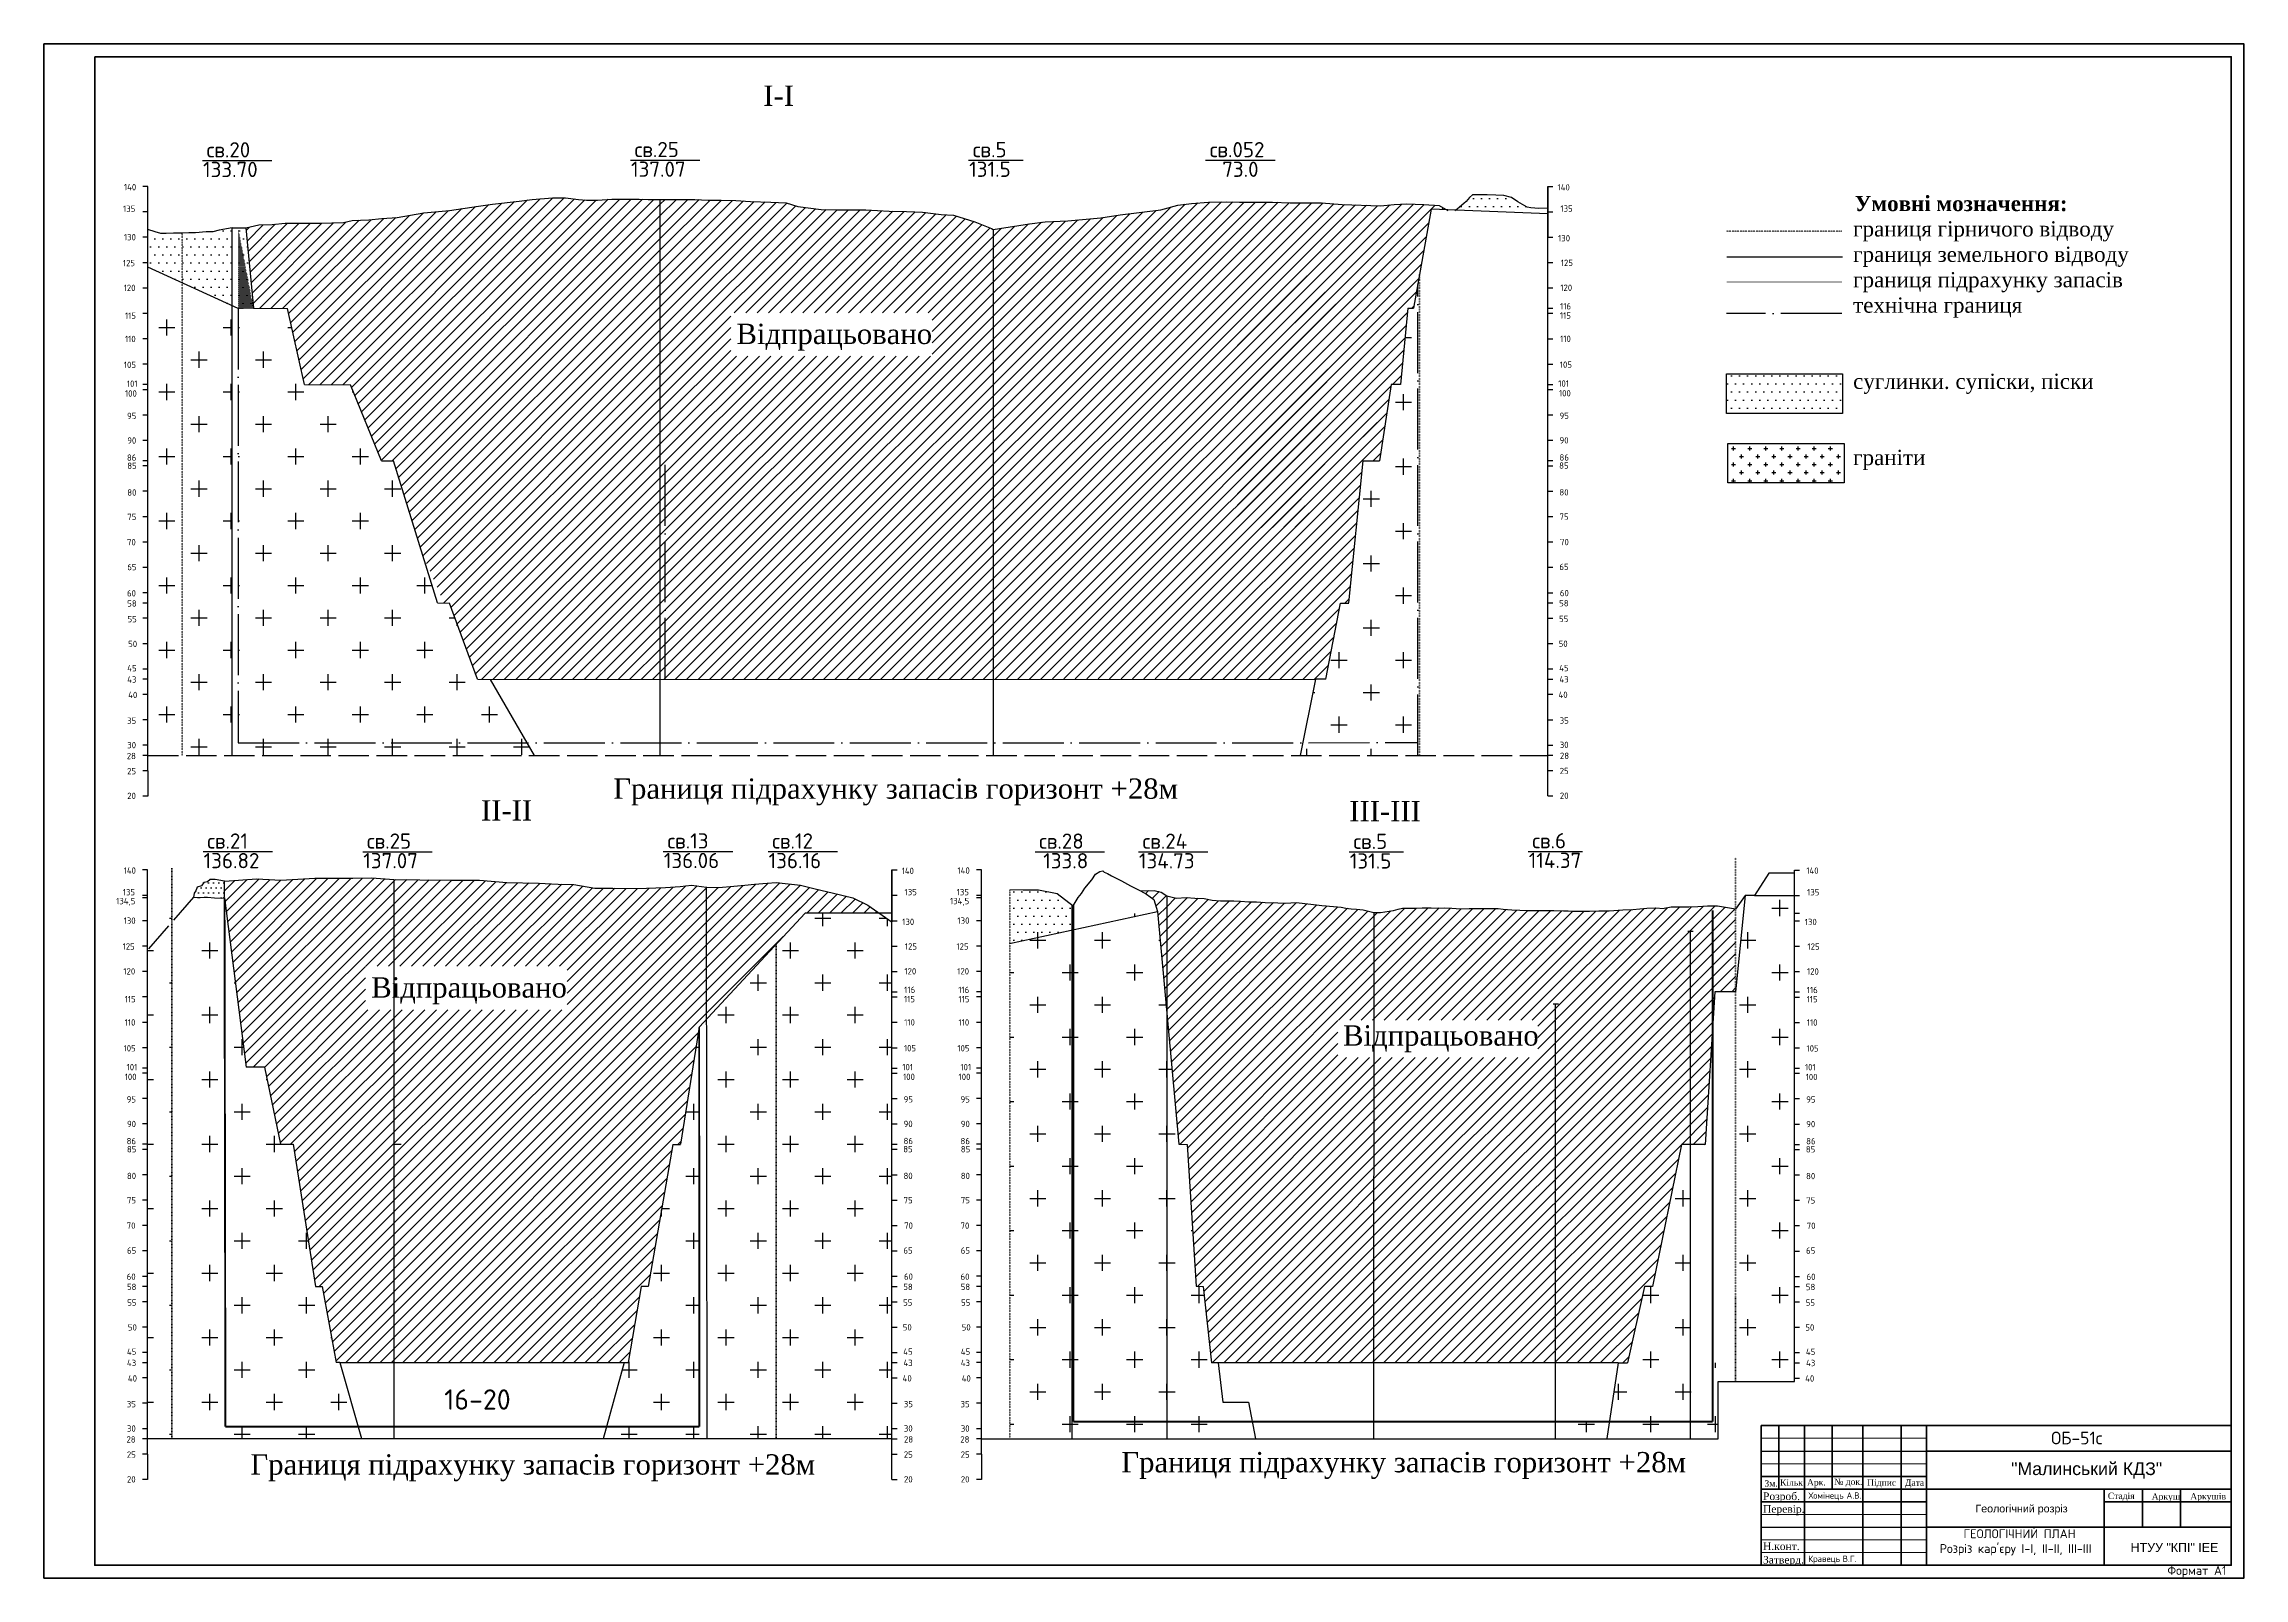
# Model space of a CAD drawing. Header units: millimetres. Extents: x 1400 to 7029, y -1119 to 1612.
# Drawn here: x 4047 to 4913, y 1008 to 1612 of the extents above; entities that cross this region are included whole.
import ezdxf

# ---------------------------------------------------------------- set-up
doc = ezdxf.new("R2010")
doc.units = ezdxf.units.MM
for name, pattern in [('ACAD_ISO02W100', [15, 12, -3]), ('ACAD_ISO04W100', [30, 24, -3, 0, -3]), ('DOT', [0.25, 0, -0.25])]:
    doc.linetypes.add(name, pattern=pattern)
doc.layers.add('Выноски', color=112, linetype='Continuous', lineweight=20)
doc.layers.add('Рамки', color=202, linetype='Continuous', lineweight=50)
doc.styles.get("Standard").update_dxf_attribs({"font": 'isocpeur.ttf'})
doc.styles.add('times', font='times.ttf')
pattern_1 = [(0, (2483.108, 899.616), (12.7, 12.7), [6.35, -19.05]), (90, (2486.283, 896.44), (-12.7, 12.7), [6.35, -19.05])]
pattern_2 = [(45, (3977.473, 954.422), (-2.245064, 2.245064), [])]
pattern_3 = [(0, (3977.473, 954.422), (12.7, 12.7), [6.35, -19.05]), (90, (3980.648, 951.247), (-12.7, 12.7), [6.35, -19.05])]
pattern_4 = [(0, (3977.473, 954.422), (1.5875, 3.175), [0, -3.175])]

msp = doc.modelspace()

# ---------------------------------------------------------------- texts
at = {"linetype": 'ACAD_ISO02W100', "char_height": 8, "width": 253.582637, "attachment_point": 1}
for s, insert in [('\\pi121.18;{\\fTimes New Roman|b0|i0|c204|p18;І-І}', (4208.5861, 1595.7838)), ('\\pi18.382;{\\fTimes New Roman|b0|i0|c204|p18;Границя підрахунку запасів горизонт +28м}', (4252.3486, 1322.9627)), ('\\pi117.25;{\\fTimes New Roman|b0|i0|c204|p18;ІІ-ІІ}', (4101.4147, 1314.3867)), ('\\pi113.31;{\\fTimes New Roman|b0|i0|c204|p18;ІІІ-ІІІ}', (4447.1423, 1314.0889)), ('\\pi18.382;{\\fTimes New Roman|b0|i0|c204|p18;Границя підрахунку запасів горизонт +28м}', (4109.5192, 1056.8579)), ('\\pi18.382;{\\fTimes New Roman|b0|i0|c204|p18;Границя підрахунку запасів горизонт +28м}', (4452.3347, 1057.7528))]:
    msp.add_mtext(s, dxfattribs=dict(at, insert=insert))
at = {"color": 7, "attachment_point": 1}
for s, insert, char_height, width in [('св.20', (4110.6347, 1573.471), 6, 33.26502), ('св.25', (4279.1035, 1573.5831), 6, 33.26502), ('св.5', (4412.2127, 1573.5412), 6, 33.26502), ('св.052', (4505.4973, 1573.5426), 6, 33.26502), ('133.70', (4109.2116, 1565.7455), 6, 33.26502), ('137.07', (4277.6803, 1565.8576), 6, 33.26502), ('131.5', (4410.7895, 1565.8156), 6, 33.26502), ('73.0', (4510.4212, 1565.811), 6, 33.26502), ('\\pi24.554;{\\fTimes New Roman|b1|i0|c204|p18;Умовні мозначення:\\P\\pi0;\\fTimes New Roman|b0|i0|c204|p18;^Iграниця гірничого відводу\\P^Iграниця земельного відводу\\P^Iграниця підрахунку запасів\\fTimes New Roman|b0|i0|c0|p18;\\P^I\\fTimes New Roman|b0|i0|c204|p18;технічна границя\\P\\P\\P^Iсуглинки. супіски, піски\\P\\P\\P^Iграніти}', (4734.7682, 1552.3522), 6, 130.424473), ('св.21', (4110.8675, 1301.3272), 6, 33.26502), ('св.25', (4173.7241, 1301.3165), 6, 33.26502), ('св.13', (4292.0244, 1301.3752), 6, 33.26502), ('св.12', (4333.2703, 1301.3307), 6, 33.26502), ('св.28', (4438.3339, 1301.2858), 6, 33.26502), ('св.24', (4479.0451, 1301.2549), 6, 33.26502), ('св.5', (4562.0465, 1301.1938), 6, 33.26502), ('св.6', (4632.4606, 1301.438), 6, 33.26502), ('136.82', (4109.4444, 1293.6017), 6, 33.26502), ('137.07', (4172.3009, 1293.591), 6, 33.26502), ('136.06', (4290.6012, 1293.6496), 6, 33.26502), ('136.16', (4331.8472, 1293.6052), 6, 33.26502), ('133.8', (4439.9391, 1293.5603), 6, 33.26502), ('134.73', (4477.6219, 1293.5294), 6, 33.26502), ('131.5', (4560.6234, 1293.4682), 6, 33.26502), ('114.37', (4631.0374, 1293.7125), 6, 33.26502), ('16-20', (4204.1367, 1082.4266), 8, 9.552288)]:
    msp.add_mtext(s, dxfattribs=dict(at, insert=insert, char_height=char_height, width=width))
at = {"char_height": 2.5}
for s, insert, attachment_point in [('\\pt5;140\\P', (4078.0853, 1557.0381), 1), ('\\pt5;140\\P', (4642.4119, 1556.9541), 1), ('\\pt5;135\\P', (4077.7584, 1548.5307), 1), ('\\pt5;135\\P', (4648.3883, 1548.6031), 3), ('\\pt5;130\\P', (4078.0853, 1537.3169), 1), ('\\pt5;130\\P', (4647.3563, 1536.9034), 3), ('\\pt5;125\\P', (4077.6767, 1527.1454), 1), ('\\pt5;125\\P', (4648.47, 1527.2178), 3), ('\\pt5;120\\P', (4077.9783, 1517.3557), 1), ('\\pt5;120\\P', (4648.1683, 1517.4281), 3), ('\\pt5;116\\P', (4647.7435, 1510.1196), 3), ('\\pt5;115\\P', (4078.4848, 1506.405), 1), ('\\pt5;115\\P', (4647.6618, 1506.4774), 3), ('\\pt5;110\\P', (4078.5009, 1497.2457), 1), ('\\pt5;110\\P', (4647.6458, 1497.3181), 3), ('\\pt5;105\\P', (4078.053, 1487.0603), 1), ('\\pt5;105\\P', (4648.0937, 1487.1327), 3), ('\\pt5;100\\P', (4078.5038, 1475.7974), 1), ('\\pt5;101\\P', (4079.2447, 1479.636), 1), ('\\pt5;101\\P', (4646.9019, 1479.7084), 3), ('\\pt5;100\\P', (4647.6429, 1475.8698), 3), ('\\pt5;28\\P', (4079.2034, 1333.0497), 1), ('\\pt5;25\\P', (4079.3523, 1327.0787), 1), ('\\pt5;25\\P', (4646.7943, 1327.151), 3), ('\\pt5;28\\P', (4646.9432, 1333.1221), 3), ('\\pt5;20\\P', (4079.3932, 1317.3386), 1), ('\\pt5;20\\P', (4646.7535, 1317.4109), 3), ('\\pt5;140\\P', (4077.9718, 1287.9408), 1), ('\\pt5;140\\P', (4384.2243, 1287.8107), 1), ('\\pt5;140\\P', (4406.1965, 1287.9502), 1), ('\\pt5;140\\P', (4745.1612, 1287.9059), 3), ('\\pt5;134,5\\P', (4075.0292, 1275.9286), 1), ('\\pt5;135\\P', (4077.6448, 1279.4335), 1), ('\\pt5;135\\P', (4390.2007, 1279.4598), 3), ('\\pt5;134,5\\P', (4403.2539, 1275.938), 1), ('\\pt5;135\\P', (4405.8696, 1279.4428), 1), ('\\pt5;135\\P', (4745.4881, 1279.3986), 3), ('\\pt5;130\\P', (4077.9718, 1268.2196), 1), ('\\pt5;130\\P', (4389.1687, 1267.76), 3), ('\\pt5;130\\P', (4406.1965, 1268.2289), 1), ('\\pt5;130\\P', (4744.4561, 1267.6989), 3), ('\\pt5;125\\P', (4077.5631, 1258.0481), 1), ('\\pt5;125\\P', (4390.2824, 1258.0744), 3), ('\\pt5;125\\P', (4405.7878, 1258.0575), 1), ('\\pt5;125\\P', (4745.5699, 1258.0132), 3), ('\\pt5;120\\P', (4077.8647, 1248.2585), 1), ('\\pt5;120\\P', (4389.9808, 1248.2848), 3), ('\\pt5;120\\P', (4406.0895, 1248.2678), 1), ('\\pt5;120\\P', (4745.2682, 1248.2236), 3), ('\\pt5;116\\P', (4389.5559, 1240.9763), 3), ('\\pt5;116\\P', (4406.5143, 1240.9593), 1), ('\\pt5;116\\P', (4744.8433, 1240.9151), 3), ('\\pt5;115\\P', (4078.3712, 1237.3078), 1), ('\\pt5;115\\P', (4389.4743, 1237.3341), 3), ('\\pt5;115\\P', (4406.596, 1237.3171), 1), ('\\pt5;115\\P', (4744.7617, 1237.2729), 3), ('\\pt5;110\\P', (4078.3873, 1228.1485), 1), ('\\pt5;110\\P', (4389.4582, 1228.1748), 3), ('\\pt5;110\\P', (4406.612, 1228.1578), 1), ('\\pt5;110\\P', (4744.7456, 1228.1136), 3), ('\\pt5;105\\P', (4077.9394, 1217.9631), 1), ('\\pt5;105\\P', (4389.9061, 1217.9894), 3), ('\\pt5;105\\P', (4406.1641, 1217.9724), 1), ('\\pt5;105\\P', (4745.1936, 1217.9282), 3), ('\\pt5;100\\P', (4078.3902, 1206.7001), 1), ('\\pt5;101\\P', (4079.1311, 1210.5388), 1), ('\\pt5;101\\P', (4388.7144, 1210.5651), 3), ('\\pt5;100\\P', (4389.4553, 1206.7264), 3), ('\\pt5;100\\P', (4406.6149, 1206.7095), 1), ('\\pt5;101\\P', (4407.3559, 1210.5481), 1), ('\\pt5;101\\P', (4744.0018, 1210.5039), 3), ('\\pt5;100\\P', (4744.7428, 1206.6653), 3), ('\\pt5;28\\P', (4079.0899, 1063.9524), 1), ('\\pt5;25\\P', (4079.2387, 1057.9814), 1), ('\\pt5;25\\P', (4388.6068, 1058.0077), 3), ('\\pt5;28\\P', (4388.7556, 1063.9787), 3), ('\\pt5;28\\P', (4407.3146, 1063.9618), 1), ('\\pt5;25\\P', (4407.4635, 1057.9907), 1), ('\\pt5;20\\P', (4079.2796, 1048.2413), 1), ('\\pt5;20\\P', (4388.5659, 1048.2676), 3), ('\\pt5;20\\P', (4407.5043, 1048.2506), 1)]:
    msp.add_mtext(s, dxfattribs=dict(at, insert=insert, attachment_point=attachment_point))
for s, insert, char_height, width, attachment_point in [('{\\fTimes New Roman|b0|i0|c204|p18;Відпрацьовано}', (4319.1875, 1502.0105), 8, 109.457106, 1), ('\\pt5;95\\P', (4079.29, 1466.9425), 2.5, 4.191667, 1), ('\\pt5;95\\P', (4646.8566, 1467.0149), 2.5, 4.191667, 3), ('\\pt5;90\\P', (4079.3964, 1457.2631), 2.5, 4.191667, 1), ('\\pt5;90\\P', (4646.7502, 1457.3355), 2.5, 4.191667, 3), ('\\pt5;86\\P', (4079.2781, 1450.5296), 2.5, 4.191667, 1), ('\\pt5;85\\P', (4079.3964, 1447.3233), 2.5, 4.191667, 1), ('\\pt5;85\\P', (4646.7502, 1447.3957), 2.5, 4.191667, 3), ('\\pt5;86\\P', (4646.8685, 1450.602), 2.5, 4.191667, 3), ('\\pt5;80\\P', (4079.3964, 1436.793), 2.5, 4.191667, 1), ('\\pt5;80\\P', (4646.7502, 1436.8654), 2.5, 4.191667, 3), ('\\pt5;75\\P', (4079.3964, 1427.22), 2.5, 4.191667, 1), ('\\pt5;75\\P', (4646.7502, 1427.2923), 2.5, 4.191667, 3), ('\\pt5;70\\P', (4079.29, 1417.2215), 2.5, 4.191667, 1), ('\\pt5;70\\P', (4646.8566, 1417.2938), 2.5, 4.191667, 3), ('\\pt5;65\\P', (4079.3964, 1407.4357), 2.5, 4.191667, 1), ('\\pt5;65\\P', (4646.7502, 1407.5081), 2.5, 4.191667, 3), ('\\pt5;60\\P', (4079.29, 1397.1181), 2.5, 4.191667, 1), ('\\pt5;60\\P', (4646.8566, 1397.1905), 2.5, 4.191667, 3), ('\\pt5;58\\P', (4079.3801, 1393.109), 2.5, 4.191667, 1), ('\\pt5;55\\P', (4079.5029, 1386.9379), 2.5, 4.191667, 1), ('\\pt5;55\\P', (4646.6438, 1387.0103), 2.5, 4.191667, 3), ('\\pt5;58\\P', (4646.7666, 1393.1814), 2.5, 4.191667, 3), ('\\pt5;50\\P', (4079.761, 1377.1783), 2.5, 4.191667, 1), ('\\pt5;50\\P', (4646.3857, 1377.2507), 2.5, 4.191667, 3), ('\\pt5;43\\P', (4079.3768, 1363.1765), 2.5, 4.191667, 1), ('\\pt5;45\\P', (4079.3915, 1367.5991), 2.5, 4.191667, 1), ('\\pt5;45\\P', (4646.7551, 1367.6714), 2.5, 4.191667, 3), ('\\pt5;43\\P', (4646.7698, 1363.2489), 2.5, 4.191667, 3), ('\\pt5;40\\P', (4079.761, 1357.0805), 2.5, 4.191667, 1), ('\\pt5;40\\P', (4646.3857, 1357.1528), 2.5, 4.191667, 3), ('\\pt5;35\\P', (4079.3135, 1346.9422), 2.5, 4.191667, 1), ('\\pt5;35\\P', (4646.8331, 1347.0146), 2.5, 4.191667, 3), ('\\pt5;30\\P', (4079.3915, 1337.3377), 2.5, 4.191667, 1), ('\\pt5;30\\P', (4646.7551, 1337.41), 2.5, 4.191667, 3), ('{\\fTimes New Roman|b0|i0|c204|p18;Відпрацьовано}', (4175.4371, 1244.6723), 8, 109.457106, 1), ('{\\fTimes New Roman|b0|i0|c204|p18;Відпрацьовано}', (4557.9701, 1225.7647), 8, 109.457106, 1), ('\\pt5;95\\P', (4079.1764, 1197.8452), 2.5, 4.191667, 1), ('\\pt5;95\\P', (4388.6691, 1197.8715), 2.5, 4.191667, 3), ('\\pt5;95\\P', (4407.4012, 1197.8546), 2.5, 4.191667, 1), ('\\pt5;95\\P', (4743.9565, 1197.8103), 2.5, 4.191667, 3), ('\\pt5;90\\P', (4079.2829, 1188.1658), 2.5, 4.191667, 1), ('\\pt5;90\\P', (4388.5626, 1188.1921), 2.5, 4.191667, 3), ('\\pt5;90\\P', (4407.5076, 1188.1752), 2.5, 4.191667, 1), ('\\pt5;90\\P', (4743.8501, 1188.1309), 2.5, 4.191667, 3), ('\\pt5;86\\P', (4079.1646, 1181.4323), 2.5, 4.191667, 1), ('\\pt5;85\\P', (4079.2829, 1178.2261), 2.5, 4.191667, 1), ('\\pt5;85\\P', (4388.5626, 1178.2524), 2.5, 4.191667, 3), ('\\pt5;86\\P', (4388.6809, 1181.4586), 2.5, 4.191667, 3), ('\\pt5;86\\P', (4407.3893, 1181.4417), 2.5, 4.191667, 1), ('\\pt5;85\\P', (4407.5076, 1178.2354), 2.5, 4.191667, 1), ('\\pt5;85\\P', (4743.8501, 1178.1912), 2.5, 4.191667, 3), ('\\pt5;86\\P', (4743.9684, 1181.3974), 2.5, 4.191667, 3), ('\\pt5;80\\P', (4079.2829, 1167.6957), 2.5, 4.191667, 1), ('\\pt5;80\\P', (4388.5626, 1167.722), 2.5, 4.191667, 3), ('\\pt5;80\\P', (4407.5076, 1167.7051), 2.5, 4.191667, 1), ('\\pt5;80\\P', (4743.8501, 1167.6608), 2.5, 4.191667, 3), ('\\pt5;75\\P', (4079.2829, 1158.1227), 2.5, 4.191667, 1), ('\\pt5;75\\P', (4388.5626, 1158.149), 2.5, 4.191667, 3), ('\\pt5;75\\P', (4407.5076, 1158.1321), 2.5, 4.191667, 1), ('\\pt5;75\\P', (4743.8501, 1158.0878), 2.5, 4.191667, 3), ('\\pt5;70\\P', (4079.1764, 1148.1242), 2.5, 4.191667, 1), ('\\pt5;70\\P', (4388.6691, 1148.1505), 2.5, 4.191667, 3), ('\\pt5;70\\P', (4407.4012, 1148.1336), 2.5, 4.191667, 1), ('\\pt5;70\\P', (4743.9565, 1148.0893), 2.5, 4.191667, 3), ('\\pt5;65\\P', (4079.2829, 1138.3384), 2.5, 4.191667, 1), ('\\pt5;65\\P', (4388.5626, 1138.3647), 2.5, 4.191667, 3), ('\\pt5;65\\P', (4407.5076, 1138.3478), 2.5, 4.191667, 1), ('\\pt5;65\\P', (4743.8501, 1138.3036), 2.5, 4.191667, 3), ('\\pt5;60\\P', (4079.1764, 1128.0209), 2.5, 4.191667, 1), ('\\pt5;60\\P', (4388.6691, 1128.0471), 2.5, 4.191667, 3), ('\\pt5;60\\P', (4407.4012, 1128.0302), 2.5, 4.191667, 1), ('\\pt5;60\\P', (4743.9565, 1127.986), 2.5, 4.191667, 3), ('\\pt5;58\\P', (4079.2665, 1124.0118), 2.5, 4.191667, 1), ('\\pt5;55\\P', (4079.3893, 1117.8407), 2.5, 4.191667, 1), ('\\pt5;55\\P', (4388.4562, 1117.867), 2.5, 4.191667, 3), ('\\pt5;58\\P', (4388.579, 1124.0381), 2.5, 4.191667, 3), ('\\pt5;58\\P', (4407.4912, 1124.0211), 2.5, 4.191667, 1), ('\\pt5;55\\P', (4407.614, 1117.85), 2.5, 4.191667, 1), ('\\pt5;55\\P', (4743.7437, 1117.8058), 2.5, 4.191667, 3), ('\\pt5;58\\P', (4743.8665, 1123.9769), 2.5, 4.191667, 3), ('\\pt5;50\\P', (4079.6474, 1108.081), 2.5, 4.191667, 1), ('\\pt5;50\\P', (4388.1981, 1108.1073), 2.5, 4.191667, 3), ('\\pt5;50\\P', (4407.8722, 1108.0904), 2.5, 4.191667, 1), ('\\pt5;50\\P', (4743.4855, 1108.0462), 2.5, 4.191667, 3), ('\\pt5;43\\P', (4079.2633, 1094.0792), 2.5, 4.191667, 1), ('\\pt5;45\\P', (4079.2779, 1098.5018), 2.5, 4.191667, 1), ('\\pt5;45\\P', (4388.5676, 1098.5281), 2.5, 4.191667, 3), ('\\pt5;43\\P', (4388.5822, 1094.1055), 2.5, 4.191667, 3), ('\\pt5;43\\P', (4407.488, 1094.0886), 2.5, 4.191667, 1), ('\\pt5;45\\P', (4407.5027, 1098.5111), 2.5, 4.191667, 1), ('\\pt5;45\\P', (4743.855, 1098.4669), 2.5, 4.191667, 3), ('\\pt5;43\\P', (4743.8697, 1094.0443), 2.5, 4.191667, 3), ('\\pt5;40\\P', (4079.6474, 1087.9832), 2.5, 4.191667, 1), ('\\pt5;40\\P', (4388.1981, 1088.0095), 2.5, 4.191667, 3), ('\\pt5;40\\P', (4407.8722, 1087.9925), 2.5, 4.191667, 1), ('\\pt5;40\\P', (4743.4855, 1087.9483), 2.5, 4.191667, 3), ('\\pt5;35\\P', (4079.2, 1077.845), 2.5, 4.191667, 1), ('\\pt5;35\\P', (4388.6455, 1077.8713), 2.5, 4.191667, 3), ('\\pt5;35\\P', (4407.4247, 1077.8543), 2.5, 4.191667, 1), ('\\pt5;30\\P', (4079.2779, 1068.2404), 2.5, 4.191667, 1), ('\\pt5;30\\P', (4388.5676, 1068.2667), 2.5, 4.191667, 3), ('\\pt5;30\\P', (4407.5027, 1068.2498), 2.5, 4.191667, 1), ('Формат А1', (4894.0805, 1010.638), 3.5, 27.089767, 5)]:
    msp.add_mtext(s, dxfattribs=dict(insert=insert, char_height=char_height, width=width, attachment_point=attachment_point))
at = {"attachment_point": 1}
for s, width, insert, char_height in [('ОБ-51с', 39.529318, (4836.7237, 1065.7677), 5), ('\\pi26.963;{\\fArial Unicode MS|b0|i0|c204|p34;\\C0;"Малинський КДЗ"}', 112.72898, (4794.0012, 1053.6807), 5), ('\\pi5.3946;{\\f@Arial Unicode MS|b0|i0|c204|p34;НТУУ "КПІ" ІЕЕ}', 44.681396, (4862.5982, 1021.9414), 3.5)]:
    msp.add_mtext_dynamic_manual_height_columns(s, width=width, gutter_width=12.5, heights=[0], dxfattribs=dict(at, insert=insert, char_height=char_height))
at = {"char_height": 2.5, "attachment_point": 1, "style": 'times'}
for s, width, insert in [('Зм.', 3.773926, (4723.8594, 1046.6521)), ('Кільк.', 7.769854, (4729.982, 1047.007))]:
    msp.add_mtext_dynamic_manual_height_columns(s, width=width, gutter_width=12.5, heights=[0], dxfattribs=dict(at, insert=insert))
note = msp.add_mtext_dynamic_manual_height_columns('Хомінець ', width=2.5, gutter_width=12.5, heights=[3.0378, 0], dxfattribs=dict(insert=(4741.1837, 1041.8786), char_height=2.5, attachment_point=1))
for column, words in zip(note.columns.linked_columns, ['А.В.']):
    column.text = words
at = {"lineweight": 25, "insert": (4791.8572, 1036.9778), "char_height": 3, "attachment_point": 1}
msp.add_mtext_dynamic_manual_height_columns('\\pi15.068;{\\f@Arial Unicode MS|b0|i0|c204|p34;Геологічний розріз}', width=66.108759, gutter_width=0, heights=[11.4444], dxfattribs=at)
at = {"lineweight": 25}
note = msp.add_mtext_dynamic_manual_height_columns("\\pi13.91;ГЕОЛОГІЧНИЙ ПЛАН\\P\\pi4.5478;Розріз кар'єру І-І, ІІ-ІІ, ІІІ-ІІІ\\P\\pi34.385;", width=68.77059, gutter_width=12.5, heights=[13.3787, 0], dxfattribs=dict(at, insert=(4788.2883, 1027.3241), char_height=3.5, attachment_point=1))
for column, words in zip(note.columns.linked_columns, ['\\pi33.706;{\\f@Arial Unicode MS|b0|i0|c204|p34; }']):
    column.text = words
note = msp.add_mtext_dynamic_manual_height_columns('Кравець ', width=13.530039, gutter_width=0, heights=[2.6768, 0], dxfattribs=dict(insert=(4741.1071, 1016.9602), char_height=2.5, attachment_point=1))
for column, words in zip(note.columns.linked_columns, ['В.Г.']):
    column.text = words
at = {"layer": 'Выноски', "color": 0, "style": 'times'}
for s, height, p in [('Розроб.', 3, (4723.2894, 1038.8369)), ('Підпис', 2.5, (4764.2891, 1044.4734)), ('Дата', 2.5, (4779.1424, 1044.4359)), ('Стадія', 2.5, (4859.0154, 1039.2353)), ('Аркуш', 2.5, (4876.2863, 1038.9752)), ('Аркушів', 2.5, (4891.475, 1039.065)), ('Перевір.', 3, (4723.2894, 1033.8369)), ('Н.конт.', 3, (4723.2894, 1019.1699)), ('Затверд.', 3, (4723.2894, 1013.8369))]:
    msp.add_text(s, height=height, dxfattribs=at).set_placement(p)
at = {"layer": 'Выноски', "color": 0, "char_height": 2.5, "width": 25, "attachment_point": 8, "style": 'times'}
for s, insert in [('Арк.', (4744.3064, 1043.76)), ('№ док.', (4756.8621, 1044.0553))]:
    msp.add_mtext(s, dxfattribs=dict(at, insert=insert))

# ---------------------------------------------------------------- hatches: boundary and pattern name
h = msp.add_hatch()
h.set_pattern_fill('ANSI31', style=0)
h.set_pattern_definition(pattern_2)
h.paths.add_polyline_path([(4592.7184, 1547.1328), (4598.7791, 1546.8949), (4595.8544, 1548.5657), (4589.7608, 1548.963), (4583.005, 1549.2278), (4578.1036, 1548.963), (4572.6724, 1548.4333), (4557.6624, 1548.963), (4549.4493, 1549.6251), (4542.0311, 1549.6251), (4537.1298, 1549.6251), (4530.2414, 1549.89), (4523.618, 1549.89), (4517.2595, 1549.89), (4516.4283, 1549.9113), (4516.4283, 1421.8148), (4548.2014, 1421.8466), (4553.5409, 1447.9882), (4572.27, 1448.0393), (4576.9666, 1478.0551), (4580.6568, 1478.0551), (4583.5231, 1508.0709), (4585.6815, 1508.0712)])
h.paths.add_polyline_path([(4167.2232, 1477.9895), (4179.4526, 1448.0091), (4184.1464, 1448.0091), (4195.3741, 1411.8211), (4204.0792, 1392.0353), (4206.2356, 1392.0162), (4217.2712, 1362.0512), (4289.213, 1361.9926), (4289.213, 1550.9494), (4287.9162, 1550.9494), (4284.472, 1550.9494), (4280.8954, 1551.0818), (4274.8018, 1551.0818), (4270.1654, 1551.0818), (4264.4693, 1550.6846), (4260.2303, 1550.6846), (4256.9726, 1550.9494), (4251.9388, 1551.6116), (4246.7725, 1551.6116), (4238.8244, 1550.9494), (4233.6582, 1550.2873), (4223.1932, 1549.0954), (4217.6295, 1548.3008), (4206.2372, 1546.5793), (4196.1696, 1545.6523), (4185.5881, 1543.7983), (4179.6271, 1543.401), (4174.4608, 1542.8713), (4167.9698, 1542.6064), (4164.5257, 1541.8119), (4155.3854, 1541.547), (4147.9671, 1541.547), (4141.6087, 1541.547), (4136.4424, 1541.0173), (4131.1437, 1540.8849), (4126.0522, 1539.6794), (4129.0763, 1508.1602), (4142.4217, 1508.0256), (4149.1445, 1478.0301)])
h = msp.add_hatch()
h.set_pattern_fill('ANSI31', style=0)
h.set_pattern_definition(pattern_2)
h.paths.add_polyline_path([(4399.8333, 1544.9901), (4392.4151, 1545.9171), (4386.1891, 1546.182), (4379.3007, 1546.3144), (4370.1604, 1546.8441), (4363.0071, 1546.8441), (4358.5032, 1546.8441), (4352.5421, 1546.9766), (4343.4204, 1548.1684), (4338.784, 1549.6251), (4332.6905, 1549.89), (4324.7424, 1550.1548), (4318.9138, 1550.5521), (4313.2176, 1550.6846), (4308.0514, 1550.6846), (4302.7526, 1550.9494), (4297.9838, 1550.9494), (4294.4071, 1550.9494), (4291.0954, 1550.9494), (4289.213, 1550.9494), (4289.213, 1361.9926), (4377.222, 1362.0096), (4394.813, 1362.013), (4420.2777, 1362.018), (4420.2777, 1539.1061), (4419.5711, 1539.5555), (4412.9905, 1542.1763), (4404.6022, 1544.7253)])
h.paths.add_polyline_path([(4316.9914, 1489.2534), (4396.2964, 1489.2534), (4396.2964, 1506.3349), (4316.9914, 1506.3349)], flags=16)
h.paths.add_polyline_path([(4551.1582, 1362.0426), (4557.0119, 1391.9678), (4560.2457, 1391.9678), (4565.8558, 1447.9882), (4576.9666, 1478.0551), (4580.6568, 1478.0551), (4583.5231, 1508.0709), (4585.6815, 1508.0712), (4592.7184, 1547.1328), (4598.7791, 1546.8949), (4595.8544, 1548.5657), (4589.7608, 1548.963), (4583.005, 1549.2278), (4578.1036, 1548.963), (4572.6724, 1548.4333), (4557.6624, 1548.963), (4549.4493, 1549.6251), (4542.0311, 1549.6251), (4537.1298, 1549.6251), (4530.2414, 1549.89), (4523.618, 1549.89), (4517.2595, 1549.89), (4512.0933, 1550.0224), (4505.0725, 1549.89), (4498.3166, 1549.3603), (4492.8854, 1548.6981), (4486.1959, 1546.8441), (4470.2997, 1544.8577), (4462.6166, 1543.6658), (4449.6347, 1542.474), (4440.7248, 1542.1764), (4434.5284, 1541.3839), (4420.2777, 1539.1061), (4420.2777, 1362.018), (4468.0455, 1362.2369), (4511.8037, 1362.0357)])
h = msp.add_hatch()
h.set_pattern_fill('DOTS', color=256, scale=2, style=0)
h.set_pattern_definition(pattern_4)
h.paths.add_polyline_path([(4638.6162, 1547.5114), (4635.0377, 1547.3738), (4631.8584, 1547.6387), (4630.4013, 1547.9036), (4626.8246, 1550.0224), (4624.3077, 1551.744), (4621.261, 1552.5386), (4618.0817, 1552.671), (4614.77, 1552.8034), (4610.9284, 1552.8034), (4608.9414, 1552.8034), (4607.7492, 1551.744), (4606.4245, 1550.1548), (4605.4972, 1549.3603), (4604.7024, 1548.6981), (4603.7751, 1547.9036), (4602.4308, 1546.7516), (4638.6162, 1545.3313)])
h = msp.add_hatch()
h.set_pattern_fill('DOTS', color=256, scale=2, style=0)
h.set_pattern_definition(pattern_4)
h.paths.add_polyline_path([(4638.6162, 1545.3313), (4638.6162, 1547.5114), (4635.0377, 1547.3738), (4631.8584, 1547.6387), (4630.4013, 1547.9036), (4626.8246, 1550.0224), (4624.3077, 1551.744), (4621.261, 1552.5386), (4618.0817, 1552.671), (4614.77, 1552.8034), (4610.9284, 1552.8034), (4608.9414, 1552.8034), (4607.7492, 1551.744), (4606.4245, 1550.1548), (4605.4972, 1549.3603), (4604.7024, 1548.6981), (4603.7751, 1547.9036), (4602.4308, 1546.7516)])
h = msp.add_hatch()
h.set_pattern_fill('DOTS', color=256, scale=2, style=0)
h.set_pattern_definition(pattern_4)
h.paths.add_polyline_path([(4101.0276, 1518.0567), (4120.6948, 1509.0753), (4120.6948, 1539.7371), (4119.3239, 1539.5638), (4117.8968, 1539.2957), (4114.9825, 1538.2363), (4111.6708, 1537.839), (4108.3591, 1537.7066), (4101.0276, 1537.7066)])
h.paths.add_polyline_path([(4087.5304, 1524.2204), (4101.0276, 1518.0567), (4101.0276, 1537.7066), (4100.8084, 1537.7066), (4096.437, 1537.839), (4092.3304, 1537.7066), (4087.5304, 1537.5769)])
h = msp.add_hatch()
h.set_pattern_fill('DOTS', scale=0.25, style=0)
h.set_pattern_definition([(0, (3977.47287, 954.422), (0.1984375, 0.396875), [0, -0.396875])])
h.paths.add_polyline_path([(4123.0184, 1539.7351), (4126.0469, 1539.7351)])
edge = h.paths.add_edge_path()
edge.add_line((4123.0184, 1508.0142), (4123.0184, 1539.7351))
edge.add_line((4129.0763, 1508.1602), (4123.0193, 1508.0142))
h = msp.add_hatch()
h.set_pattern_fill('DOTS', scale=2, style=0)
h.set_pattern_definition(pattern_4)
h.paths.add_polyline_path([(4126.0469, 1539.7351), (4123.0184, 1539.7351), (4123.0184, 1508.0142), (4129.0763, 1508.1602)])
h = msp.add_hatch()
h.set_pattern_fill('CROSS', color=256, scale=2, style=0)
h.set_pattern_definition(pattern_1)
h.paths.add_polyline_path([(4587.3644, 1517.4132), (4585.6815, 1508.0712), (4583.5231, 1508.0709), (4580.6568, 1478.0551), (4576.9666, 1478.0551), (4572.27, 1448.0393), (4565.8592, 1448.0218), (4560.2457, 1392.0406), (4557.0262, 1392.0408), (4555.8616, 1386.0874), (4587.3644, 1386.0923)])
h.paths.add_polyline_path([(4587.3644, 1386.0923), (4555.8616, 1386.0874), (4551.1582, 1362.0426), (4547.2092, 1362.0427), (4541.2874, 1332.0199), (4587.3644, 1332.0199)])
h = msp.add_hatch()
h.set_pattern_fill('CROSS', scale=2, style=0)
h.set_pattern_definition(pattern_3)
h.paths.add_polyline_path([(4101.0276, 1508.0178), (4087.5304, 1508.0199), (4087.5304, 1506.0199), (4087.5304, 1332.0199), (4101.0276, 1332.0199)])
h = msp.add_hatch()
h.set_pattern_fill('CROSS', color=256, scale=2, style=0)
h.set_pattern_definition(pattern_3)
h.paths.add_polyline_path([(4120.6948, 1508.0146), (4101.0276, 1508.0178), (4101.0276, 1332.0199), (4120.6948, 1332.0199)])
h.paths.add_polyline_path([(4167.2281, 1477.9775), (4149.1545, 1477.9856), (4142.4217, 1508.0256), (4129.0763, 1508.1602), (4123.0184, 1508.1602), (4123.0184, 1508.0142), (4123.0184, 1386.0199), (4208.439, 1386.0332), (4206.2203, 1392.0579), (4201.5058, 1392.0582), (4184.145, 1448.0138), (4179.4526, 1448.0091)])
h.paths.add_polyline_path([(4222.282, 1362.0511), (4217.2712, 1362.0512), (4208.439, 1386.0332), (4123.0184, 1386.0199), (4123.0184, 1332.0199), (4239.6547, 1332.0199)])
h = msp.add_hatch()
h.set_pattern_fill('DOTS', scale=2, style=0)
h.set_pattern_definition(pattern_4)
h.paths.add_polyline_path([(4708.8611, 1466.6551), (4754.6217, 1466.6551), (4754.6217, 1482.2217), (4708.8611, 1482.2217)])
h = msp.add_hatch()
h.set_pattern_fill('CROSS', scale=0.5, style=0)
h.set_pattern_definition([(0, (3977.473, 954.422), (3.175, 3.175), [1.5875, -4.7625]), (90, (3978.2666, 953.6282), (-3.175, 3.175), [1.5875, -4.7625])])
h.paths.add_polyline_path([(4709.4967, 1454.9007), (4709.4967, 1439.3341), (4755.2573, 1439.3341), (4755.2573, 1454.9007)])
at = {"linetype": 'ACAD_ISO02W100'}
h = msp.add_hatch(dxfattribs=at)
h.set_pattern_fill('DOTS', color=256, scale=1.25, style=0)
h.set_pattern_definition([(0, (3977.4729, 954.422), (0.992188, 1.984375), [0, -1.984375])])
h.paths.add_polyline_path([(4110.9282, 1276.2365), (4113.7434, 1275.9652), (4116.4623, 1275.7584), (4117.2602, 1275.9356), (4117.6125, 1276.004), (4117.5943, 1283.6638), (4113.9672, 1283.2009), (4112.0379, 1283.1237), (4110.9575, 1282.1979), (4109.4912, 1281.9665), (4108.6423, 1280.655), (4106.9445, 1280.1149), (4106.4043, 1278.7262), (4105.7869, 1277.8005), (4105.7098, 1277.7233), (4105.4783, 1276.2575), (4107.0052, 1276.0243), (4108.0691, 1276.0834), (4109.7241, 1276.172)])
h = msp.add_hatch()
h.set_pattern_fill('ANSI31', style=0)
h.set_pattern_definition(pattern_2)
h.paths.add_polyline_path([(4307.4478, 1228.1412), (4315.621, 1236.957), (4315.6568, 1236.9957), (4328.9657, 1251.3511), (4346.1876, 1269.9272), (4334.8737, 1281.9725), (4331.2946, 1281.7118), (4326.2949, 1281.3207), (4322.5024, 1280.9296), (4318.1473, 1280.5385), (4312.2218, 1280.0171), (4307.3965, 1280.1194)])
h.paths.add_polyline_path([(4173.241, 1231.9152), (4252.5459, 1231.9152), (4252.5459, 1248.9967), (4173.241, 1248.9967)], flags=16)
h.paths.add_polyline_path([(4139.8747, 1178.9674), (4144.7544, 1178.9473), (4153.4708, 1122.9286), (4156.1176, 1122.9288), (4158.5981, 1109.5059), (4184.31, 1283.2099), (4175.7244, 1283.7868), (4168.177, 1283.6389), (4153.2302, 1283.6389), (4139.9112, 1282.8991), (4130.4399, 1283.4909), (4117.6804, 1282.5239), (4117.6245, 1276.3167), (4126.1856, 1209.1912), (4133.506, 1209.3376)])
h.paths.add_polyline_path([(4158.5981, 1109.5059), (4161.6734, 1092.864), (4187.2452, 1092.8824), (4276.508, 1092.8026), (4281.6926, 1122.9384), (4284.4282, 1122.9404), (4294.2042, 1178.8779), (4297.1583, 1179.0048), (4304.5205, 1224.9837), (4307.4478, 1228.1412), (4307.3965, 1280.1194), (4301.4817, 1280.9296), (4297.0376, 1280.4082), (4291.2972, 1279.9565), (4280.0016, 1279.5863), (4270.5578, 1279.7714), (4263.434, 1279.7714), (4255.2397, 1281.2002), (4248.9743, 1281.3657), (4241.272, 1281.7587), (4228.7943, 1281.9449), (4217.9926, 1282.8758), (4207.0047, 1282.8758), (4194.527, 1283.062), (4184.31, 1283.2099)])
h = msp.add_hatch()
h.set_pattern_fill('ANSI31', style=0)
h.set_pattern_definition(pattern_2)
h.paths.add_polyline_path([(4375.3983, 1269.9484), (4370.9799, 1273.0337), (4365.0336, 1275.9069), (4356.9411, 1277.9202), (4350.7378, 1279.4012), (4344.4419, 1280.9296), (4334.8737, 1281.9725), (4334.8737, 1269.9436)])
h = msp.add_hatch()
h.set_pattern_fill('DOTS', scale=2, style=0)
h.set_pattern_definition(pattern_4)
h.paths.add_polyline_path([(4484.9632, 1270.598), (4483.5037, 1275.2869), (4480.6002, 1277.398), (4478.2245, 1278.7174), (4474.2651, 1280.6965), (4470.8336, 1282.6756), (4463.9706, 1286.1061), (4462.9336, 1286.5207), (4462.2549, 1286.3699), (4460.5391, 1285.3144), (4459.0873, 1283.0714), (4456.3157, 1279.7729), (4451.7881, 1272.5309), (4451.7881, 1263.4046)], flags=17)
h.paths.add_polyline_path([(4445.4933, 1277.6619), (4438.1024, 1279.1132), (4426.8764, 1279.1132), (4426.8764, 1258.0029), (4484.9632, 1270.598), (4483.5037, 1275.2869), (4480.6002, 1277.398), (4478.2245, 1278.7174), (4474.2651, 1280.6965), (4470.8336, 1282.6756), (4463.9706, 1286.1061), (4462.9336, 1286.5207), (4462.2549, 1286.3699), (4460.5391, 1285.3144), (4459.0873, 1283.0714), (4456.3157, 1279.7729), (4451.9014, 1272.7121)])
h = msp.add_hatch(dxfattribs=at)
h.set_pattern_fill('CROSS', color=256, scale=2, style=0)
h.set_pattern_definition(pattern_1)
h.paths.add_polyline_path([(4096.9983, 1276.0477), (4087.4168, 1275.9227), (4087.4168, 1062.9227), (4096.9983, 1062.9235)])
h = msp.add_hatch(dxfattribs=at)
h.set_pattern_fill('CROSS', color=256, scale=2, style=0)
h.set_pattern_definition(pattern_1)
h.paths.add_polyline_path([(4117.9474, 1276.0691), (4109.9549, 1275.7429), (4104.3044, 1275.788), (4104.3044, 1062.949), (4171.6306, 1062.949), (4163.1375, 1093.0055), (4161.6471, 1093.0061), (4157.2089, 1117.023), (4117.9912, 1116.992)])
h = msp.add_hatch(dxfattribs=at)
h.set_pattern_fill('CROSS', color=256, scale=2, style=0)
h.set_pattern_definition(pattern_1)
h.paths.add_polyline_path([(4133.506, 1209.3376), (4126.1856, 1209.1912), (4117.9474, 1276.0691), (4117.9912, 1116.992), (4157.2089, 1117.023), (4156.1176, 1122.9288), (4153.4708, 1122.9286), (4144.7513, 1178.9674), (4139.8747, 1178.9674)])
h = msp.add_hatch()
h.set_pattern_fill('ANSI31', style=0)
h.set_pattern_definition(pattern_2)
h.paths.add_polyline_path([(4488.5671, 1276.7757), (4486.3248, 1278.2016), (4483.6896, 1278.8493), (4478.2245, 1278.7174), (4480.6002, 1277.398), (4483.5037, 1275.2869), (4484.9632, 1270.598), (4488.5671, 1231.4551)])
h = msp.add_hatch()
h.set_pattern_fill('ANSI31', style=0)
h.set_pattern_definition(pattern_2)
h.paths.add_polyline_path([(4555.9701, 1227.7647), (4634.6694, 1227.7647), (4634.6694, 1213.0365), (4555.9701, 1213.0365)])
h.paths.add_polyline_path([(4670.1023, 1093.109), (4670.0729, 1093.109), (4676.6037, 1122.8698), (4679.7267, 1122.8667), (4691.2263, 1178.8521), (4695.7872, 1178.8572), (4700.4652, 1178.8625), (4704.3743, 1238.8915), (4712.5242, 1238.891), (4712.5242, 1271.4606), (4705.3967, 1272.6338), (4701.4839, 1272.6338), (4697.5712, 1272.4475), (4694.0311, 1272.2613), (4691.609, 1272.2613), (4689.7457, 1272.2613), (4687.1373, 1272.2613), (4684.4445, 1271.7245), (4680.881, 1271.9884), (4677.5815, 1271.8565), (4671.996, 1271.3287), (4668.1686, 1271.1968), (4662.7574, 1270.8009), (4658.666, 1270.8009), (4654.9705, 1270.669), (4651.671, 1270.669), (4648.3715, 1270.669), (4646.6557, 1270.8009), (4644.808, 1270.8009), (4640.9806, 1270.9329), (4639.2648, 1270.9329), (4637.1531, 1270.9329), (4635.4374, 1270.9329), (4632.7978, 1270.9329), (4630.4221, 1270.9329), (4627.5186, 1271.0648), (4624.483, 1271.1968), (4621.0515, 1271.4606), (4619.0718, 1271.7245), (4615.6403, 1271.7245), (4612.8687, 1271.7245), (4611.021, 1271.7245), (4607.6694, 1271.6974), (4604.1702, 1271.6028), (4600.8128, 1271.8392), (4597.9283, 1272.0755), (4595.3362, 1271.9479), (4592.6655, 1272.0314), (4591.0798, 1272.0731), (4589.0767, 1272.0731), (4586.8234, 1271.9479), (4584.0692, 1271.9479), (4581.4258, 1271.8218), (4579.6798, 1271.4602), (4577.857, 1271.0228), (4572.7532, 1270.1481), (4570.1648, 1270.1643), (4570.1529, 1093.0932), (4621.6327, 1093.1013), (4670.011, 1092.8268)])
h.paths.add_polyline_path([(4493.4007, 1178.9564), (4496.5781, 1178.8803), (4500.1031, 1123.0473), (4502.9484, 1122.9437), (4506.1563, 1093.083), (4570.1529, 1093.0932), (4570.1648, 1270.1609), (4568.0504, 1270.6948), (4565.8995, 1271.1686), (4563.2382, 1271.4602), (4561.1967, 1271.6788), (4559.1187, 1271.8975), (4557.2348, 1272.2425), (4554.1886, 1272.5717), (4549.578, 1272.9009), (4545.2968, 1273.4771), (4539.5652, 1274.0773), (4535.2902, 1273.8915), (4532.3163, 1274.0154), (4527.3597, 1274.1393), (4523.952, 1274.3251), (4520.8542, 1274.3251), (4517.6634, 1274.6967), (4515.0289, 1274.729), (4509.7372, 1274.7675), (4506.4293, 1275.0037), (4503.3576, 1275.6336), (4499.6559, 1275.8698), (4496.348, 1276.106), (4492.3313, 1275.8698), (4488.5671, 1276.7757), (4488.5671, 1231.4551)])
h = msp.add_hatch()
h.set_pattern_fill('CROSS', scale=2, style=0)
h.set_pattern_definition(pattern_3)
h.paths.add_polyline_path([(4694.6903, 1178.8639), (4691.2289, 1178.8648), (4679.7267, 1122.8667), (4676.6037, 1122.8698), (4675.3082, 1116.966), (4694.6903, 1116.969)])
h.paths.add_polyline_path([(4694.6903, 1116.9682), (4675.3076, 1116.9633), (4670.0266, 1092.8977), (4694.6903, 1092.894)])
h.paths.add_polyline_path([(4735.7161, 1276.8878), (4719.9297, 1276.9179), (4716.2033, 1276.9179), (4712.5242, 1238.891), (4712.5242, 1092.8913), (4735.7161, 1092.8878)])
h.paths.add_polyline_path([(4712.5242, 1085.4934), (4735.7161, 1085.4934), (4735.7161, 1092.8878), (4712.5242, 1092.8913)])
h.paths.add_polyline_path([(4705.6566, 1085.4934), (4712.5242, 1085.4934), (4712.5242, 1092.8913), (4694.6903, 1092.894), (4694.6903, 1062.8934), (4705.6566, 1062.8919)])
h.paths.add_polyline_path([(4666.27, 1092.8983), (4662.8365, 1069.7294), (4641.6646, 1069.726), (4641.6646, 1062.9008), (4694.6903, 1062.8934), (4694.6903, 1092.894)])
h = msp.add_hatch(dxfattribs=at)
h.set_pattern_fill('CROSS', color=256, scale=2, style=0)
h.set_pattern_definition(pattern_1)
h.paths.add_polyline_path([(4380.4287, 1266.4357), (4375.3983, 1269.9484), (4346.204, 1269.9449), (4334.8737, 1257.7237), (4334.8737, 1062.949), (4380.4287, 1062.949)])
h.paths.add_polyline_path([(4334.8737, 1257.7237), (4315.6568, 1236.9957), (4315.6548, 1236.957), (4315.621, 1236.957), (4307.4074, 1228.0976), (4307.6108, 1062.949), (4334.8737, 1062.949)])
h.paths.add_polyline_path([(4304.5503, 1225.0158), (4304.5205, 1224.9837), (4297.138, 1178.8779), (4294.2042, 1178.8779), (4284.4282, 1122.9404), (4281.6929, 1122.9401), (4280.6634, 1116.9562), (4304.5503, 1116.9562)])
h.paths.add_polyline_path([(4304.5503, 1116.9562), (4280.6634, 1116.9562), (4276.5355, 1092.9624), (4275.0343, 1092.9629), (4266.689, 1062.949), (4304.5503, 1062.949)])
h = msp.add_hatch()
h.set_pattern_fill('CROSS', scale=2, style=0)
h.set_pattern_definition(pattern_3)
h.paths.add_polyline_path([(4426.8764, 1062.9305), (4451.2489, 1062.9271), (4451.2489, 1267.3737), (4426.8764, 1265.0428)])
h.paths.add_polyline_path([(4451.7881, 1116.9305), (4488.5671, 1116.9364), (4488.5671, 1231.4551), (4484.9632, 1270.598), (4451.7881, 1267.4253)])
h.paths.add_polyline_path([(4488.5671, 1062.9219), (4488.5671, 1116.9364), (4451.7881, 1116.9305), (4451.7881, 1267.4253), (4451.2489, 1267.3737), (4451.2489, 1062.9271)])
h.paths.add_polyline_path([(4503.5935, 1116.9387), (4488.5671, 1116.9364), (4488.5671, 1062.9219), (4523.5074, 1062.9171), (4520.762, 1077.3641), (4510.6686, 1077.3641), (4508.8265, 1092.9221), (4506.1736, 1092.9225)])
h.paths.add_polyline_path([(4488.5671, 1116.9364), (4503.5935, 1116.9387), (4502.9376, 1123.0444), (4500.1031, 1123.0473), (4496.5781, 1178.8803), (4493.4007, 1178.9564), (4488.5671, 1231.4551)])

# ---------------------------------------------------------------- linework, layer by layer
for p, q in [((4087.5304, 1556.0199), (4085.5304, 1556.0199)), ((4087.5304, 1326.0199), (4087.5304, 1556.0199)), ((4087.5304, 1546.0199), (4085.5304, 1546.0199)), ((4638.6162, 1546.0923), (4640.6162, 1546.0923)), ((4087.5304, 1536.0199), (4085.5304, 1536.0199)), ((4638.6162, 1536.0923), (4638.6162, 1539.0923)), ((4638.6162, 1536.0923), (4640.6162, 1536.0923)), ((4087.5304, 1526.0199), (4085.5304, 1526.0199)), ((4638.6162, 1526.0923), (4640.6162, 1526.0923)), ((4087.5304, 1516.0199), (4085.5304, 1516.0199)), ((4638.6162, 1516.0923), (4640.6162, 1516.0923)), ((4129.0763, 1508.1602), (4142.4217, 1508.0256)), ((4149.1445, 1478.0301), (4142.4217, 1508.0256)), ((4638.6162, 1508.0923), (4640.6162, 1508.0923)), ((4087.5304, 1506.0199), (4085.5304, 1506.0199)), ((4638.6162, 1506.0923), (4640.6162, 1506.0923)), ((4087.5304, 1496.0199), (4085.5304, 1496.0199)), ((4638.6162, 1496.0923), (4640.6162, 1496.0923)), ((4087.5304, 1486.0199), (4085.5304, 1486.0199)), ((4638.6162, 1486.0923), (4640.6162, 1486.0923)), ((4087.5304, 1478.0199), (4085.5304, 1478.0199)), ((4087.5304, 1476.0199), (4085.5304, 1476.0199)), ((4149.1445, 1478.0301), (4167.2232, 1477.9895)), ((4638.6162, 1478.0923), (4640.6162, 1478.0923)), ((4638.6162, 1476.0923), (4640.6162, 1476.0923)), ((4087.5304, 1466.0199), (4085.5304, 1466.0199)), ((4638.6162, 1466.0923), (4640.6162, 1466.0923)), ((4087.5304, 1456.0199), (4085.5304, 1456.0199)), ((4638.6162, 1456.0923), (4640.6162, 1456.0923)), ((4087.5304, 1448.0199), (4085.5304, 1448.0199)), ((4179.4526, 1448.0091), (4184.1464, 1448.0091)), ((4565.8558, 1447.9882), (4572.27, 1447.9882)), ((4638.6162, 1448.0923), (4640.6162, 1448.0923)), ((4087.5304, 1446.0199), (4085.5304, 1446.0199)), ((4638.6162, 1446.0923), (4640.6162, 1446.0923)), ((4087.5304, 1436.0199), (4085.5304, 1436.0199)), ((4638.6162, 1436.0923), (4640.6162, 1436.0923)), ((4087.5304, 1426.0199), (4085.5304, 1426.0199)), ((4638.6162, 1426.0923), (4640.6162, 1426.0923)), ((4087.5304, 1416.0199), (4085.5304, 1416.0199)), ((4638.6162, 1416.0923), (4640.6162, 1416.0923)), ((4087.5304, 1406.0199), (4085.5304, 1406.0199)), ((4638.6162, 1406.0923), (4640.6162, 1406.0923)), ((4087.5304, 1396.0199), (4085.5304, 1396.0199)), ((4638.6162, 1396.0923), (4640.6162, 1396.0923)), ((4087.5304, 1392.0199), (4085.5304, 1392.0199)), ((4087.5304, 1386.0199), (4085.5304, 1386.0199)), ((4201.5058, 1392.0582), (4206.2356, 1392.0162)), ((4557.0119, 1391.9678), (4560.2457, 1391.9678)), ((4638.6162, 1392.0923), (4640.6162, 1392.0923)), ((4638.6162, 1386.0923), (4640.6162, 1386.0923)), ((4087.5304, 1376.0199), (4085.5304, 1376.0199)), ((4638.6162, 1376.0923), (4640.6162, 1376.0923)), ((4087.5304, 1366.0199), (4085.5304, 1366.0199)), ((4087.5304, 1362.0199), (4085.5304, 1362.0199)), ((4217.2712, 1362.0512), (4222.3234, 1361.9796)), ((4222.3234, 1361.9796), (4547.2092, 1362.0426)), ((4551.1582, 1362.0426), (4547.2092, 1362.0426)), ((4638.6162, 1366.0923), (4640.6162, 1366.0923)), ((4638.6162, 1362.0923), (4640.6162, 1362.0923)), ((4087.5304, 1356.0199), (4085.5304, 1356.0199)), ((4638.6162, 1356.0923), (4640.6162, 1356.0923)), ((4087.5304, 1346.0199), (4085.5304, 1346.0199)), ((4638.6162, 1346.0923), (4640.6162, 1346.0923)), ((4087.5304, 1336.0199), (4085.5304, 1336.0199)), ((4638.6162, 1336.0923), (4640.6162, 1336.0923)), ((4087.5304, 1332.0199), (4085.5304, 1332.0199)), ((4087.5304, 1326.0199), (4085.5304, 1326.0199)), ((4087.5304, 1326.0199), (4087.5304, 1316.0199)), ((4638.6162, 1332.0923), (4640.6162, 1332.0923)), ((4638.6162, 1326.0923), (4640.6162, 1326.0923)), ((4087.5304, 1316.0199), (4085.5304, 1316.0199)), ((4638.6162, 1316.0923), (4640.6162, 1316.0923)), ((4087.4168, 1286.9227), (4085.4168, 1286.9227)), ((4087.4168, 1056.9227), (4087.4168, 1286.9227)), ((4415.6416, 1286.932), (4413.6416, 1286.932)), ((4415.6416, 1056.932), (4415.6416, 1286.932)), ((4735.7161, 1085.4934), (4735.7161, 1286.8878)), ((4735.7161, 1286.8878), (4737.7161, 1286.8878)), ((4087.4168, 1276.9227), (4085.4168, 1276.9227)), ((4087.4168, 1275.9227), (4085.4168, 1275.9227)), ((4117.6804, 1275.9368), (4126.1723, 1209.2471)), ((4380.4287, 1276.949), (4382.4287, 1276.949)), ((4415.6416, 1276.932), (4413.6416, 1276.932)), ((4415.6416, 1275.932), (4413.6416, 1275.932)), ((4735.7161, 1276.8878), (4737.7161, 1276.8878)), ((4087.4168, 1266.9227), (4085.4168, 1266.9227)), ((4380.4287, 1266.949), (4380.4287, 1269.949)), ((4380.4287, 1266.949), (4382.4287, 1266.949)), ((4415.6416, 1266.932), (4413.6416, 1266.932)), ((4735.7161, 1266.8878), (4735.7161, 1269.8878)), ((4735.7161, 1269.8878), (4737.7161, 1269.8878)), ((4735.7161, 1266.8878), (4737.7161, 1266.8878)), ((4087.4168, 1256.9227), (4085.4168, 1256.9227)), ((4380.4287, 1256.949), (4382.4287, 1256.949)), ((4415.6416, 1256.932), (4413.6416, 1256.932)), ((4735.7161, 1256.8878), (4737.7161, 1256.8878)), ((4087.4168, 1246.9227), (4085.4168, 1246.9227)), ((4380.4287, 1246.949), (4382.4287, 1246.949)), ((4380.4287, 1238.949), (4382.4287, 1238.949)), ((4415.6416, 1246.932), (4413.6416, 1246.932)), ((4415.6416, 1238.932), (4413.6416, 1238.932)), ((4712.5242, 1238.891), (4704.3743, 1238.8915)), ((4735.7161, 1246.8878), (4737.7161, 1246.8878)), ((4735.7161, 1238.8878), (4737.7161, 1238.8878)), ((4087.4168, 1236.9227), (4085.4168, 1236.9227)), ((4380.4287, 1236.949), (4382.4287, 1236.949)), ((4415.6416, 1236.932), (4413.6416, 1236.932)), ((4641.6646, 1062.9582), (4641.6646, 1234.255)), ((4735.7161, 1236.8878), (4737.7161, 1236.8878)), ((4087.4168, 1226.9227), (4085.4168, 1226.9227)), ((4380.4287, 1226.949), (4382.4287, 1226.949)), ((4415.6416, 1226.932), (4413.6416, 1226.932)), ((4735.7161, 1226.8878), (4737.7161, 1226.8878)), ((4087.4168, 1216.9227), (4085.4168, 1216.9227)), ((4380.4287, 1216.949), (4382.4287, 1216.949)), ((4415.6416, 1216.932), (4413.6416, 1216.932)), ((4735.7161, 1216.8878), (4737.7161, 1216.8878)), ((4087.4168, 1208.9227), (4085.4168, 1208.9227)), ((4087.4168, 1206.9227), (4085.4168, 1206.9227)), ((4133.4926, 1209.2471), (4126.1723, 1209.2471)), ((4139.8747, 1178.9674), (4133.4926, 1209.2471)), ((4380.4287, 1208.949), (4382.4287, 1208.949)), ((4380.4287, 1206.949), (4382.4287, 1206.949)), ((4415.6416, 1208.932), (4413.6416, 1208.932)), ((4415.6416, 1206.932), (4413.6416, 1206.932)), ((4735.7161, 1208.8878), (4737.7161, 1208.8878)), ((4735.7161, 1206.8878), (4737.7161, 1206.8878)), ((4087.4168, 1196.9227), (4085.4168, 1196.9227)), ((4380.4287, 1196.949), (4382.4287, 1196.949)), ((4415.6416, 1196.932), (4413.6416, 1196.932)), ((4735.7161, 1196.8878), (4737.7161, 1196.8878)), ((4087.4168, 1186.9227), (4085.4168, 1186.9227)), ((4380.4287, 1186.949), (4382.4287, 1186.949)), ((4415.6416, 1186.932), (4413.6416, 1186.932)), ((4735.7161, 1186.8878), (4737.7161, 1186.8878)), ((4087.4168, 1178.9227), (4085.4168, 1178.9227)), ((4139.8747, 1178.9674), (4144.7544, 1178.9473)), ((4380.4287, 1178.949), (4382.4287, 1178.949)), ((4415.6416, 1178.932), (4413.6416, 1178.932)), ((4493.4007, 1178.9564), (4496.5781, 1178.8803)), ((4700.4652, 1178.8625), (4691.2263, 1178.8521)), ((4735.7161, 1178.8878), (4737.7161, 1178.8878)), ((4087.4168, 1176.9227), (4085.4168, 1176.9227)), ((4380.4287, 1176.949), (4382.4287, 1176.949)), ((4415.6416, 1176.932), (4413.6416, 1176.932)), ((4735.7161, 1176.8878), (4737.7161, 1176.8878)), ((4087.4168, 1166.9227), (4085.4168, 1166.9227)), ((4380.4287, 1166.949), (4382.4287, 1166.949)), ((4415.6416, 1166.932), (4413.6416, 1166.932)), ((4735.7161, 1166.8878), (4737.7161, 1166.8878)), ((4087.4168, 1156.9227), (4085.4168, 1156.9227)), ((4380.4287, 1156.949), (4382.4287, 1156.949)), ((4415.6416, 1156.932), (4413.6416, 1156.932)), ((4735.7161, 1156.8878), (4737.7161, 1156.8878)), ((4087.4168, 1146.9227), (4085.4168, 1146.9227)), ((4380.4287, 1146.949), (4382.4287, 1146.949)), ((4415.6416, 1146.932), (4413.6416, 1146.932)), ((4735.7161, 1146.8878), (4737.7161, 1146.8878)), ((4087.4168, 1136.9227), (4085.4168, 1136.9227)), ((4380.4287, 1136.949), (4382.4287, 1136.949)), ((4415.6416, 1136.932), (4413.6416, 1136.932)), ((4735.7161, 1136.8878), (4737.7161, 1136.8878)), ((4087.4168, 1126.9227), (4085.4168, 1126.9227)), ((4380.4287, 1126.949), (4382.4287, 1126.949)), ((4415.6416, 1126.932), (4413.6416, 1126.932)), ((4735.7161, 1126.8878), (4737.7161, 1126.8878)), ((4087.4168, 1122.9227), (4085.4168, 1122.9227)), ((4153.4708, 1122.9286), (4156.1176, 1122.9288)), ((4284.4282, 1122.9404), (4281.6926, 1122.9384)), ((4380.4287, 1122.949), (4382.4287, 1122.949)), ((4415.6416, 1122.932), (4413.6416, 1122.932)), ((4500.1031, 1123.0473), (4502.9484, 1122.9437)), ((4679.7267, 1122.8667), (4676.6037, 1122.8698)), ((4735.7161, 1122.8878), (4737.7161, 1122.8878)), ((4087.4168, 1116.9227), (4085.4168, 1116.9227)), ((4380.4287, 1116.949), (4382.4287, 1116.949)), ((4415.6416, 1116.932), (4413.6416, 1116.932)), ((4735.7161, 1116.8878), (4737.7161, 1116.8878)), ((4087.4168, 1106.9227), (4085.4168, 1106.9227)), ((4380.4287, 1106.949), (4382.4287, 1106.949)), ((4415.6416, 1106.932), (4413.6416, 1106.932)), ((4735.7161, 1106.8878), (4737.7161, 1106.8878)), ((4087.4168, 1096.9227), (4085.4168, 1096.9227)), ((4087.4168, 1092.9227), (4085.4168, 1092.9227)), ((4163.1354, 1093.0131), (4161.6471, 1093.0061)), ((4163.1354, 1093.0131), (4275.0355, 1092.9672)), ((4275.0355, 1092.9672), (4276.5355, 1092.9624)), ((4380.4287, 1096.949), (4382.4287, 1096.949)), ((4380.4287, 1092.949), (4382.4287, 1092.949)), ((4415.6416, 1096.932), (4413.6416, 1096.932)), ((4415.6416, 1092.932), (4413.6416, 1092.932)), ((4508.8277, 1092.9122), (4506.1736, 1092.9225)), ((4666.2594, 1092.8268), (4508.8277, 1092.9122)), ((4666.2594, 1092.8268), (4670.011, 1092.8268)), ((4735.7161, 1096.8878), (4737.7161, 1096.8878)), ((4735.7161, 1092.8878), (4737.7161, 1092.8878)), ((4087.4168, 1086.9227), (4085.4168, 1086.9227)), ((4380.4287, 1086.949), (4382.4287, 1086.949)), ((4415.6416, 1086.932), (4413.6416, 1086.932)), ((4705.6566, 1062.8919), (4705.6566, 1085.4934)), ((4705.6566, 1085.4934), (4735.7161, 1085.4934)), ((4735.7161, 1086.8878), (4737.7161, 1086.8878)), ((4087.4168, 1076.9227), (4085.4168, 1076.9227)), ((4380.4287, 1076.949), (4382.4287, 1076.949)), ((4415.6416, 1076.932), (4413.6416, 1076.932)), ((4087.4168, 1066.9227), (4085.4168, 1066.9227)), ((4380.4287, 1066.949), (4382.4287, 1066.949)), ((4415.6416, 1066.932), (4413.6416, 1066.932)), ((4087.4168, 1062.9227), (4085.4168, 1062.9227)), ((4087.4168, 1056.9227), (4085.4168, 1056.9227)), ((4087.4168, 1056.9227), (4087.4168, 1046.9227)), ((4380.4287, 1062.949), (4382.4287, 1062.949)), ((4380.4287, 1056.949), (4382.4287, 1056.949)), ((4415.6416, 1062.932), (4413.6416, 1062.932)), ((4415.6416, 1056.932), (4413.6416, 1056.932)), ((4415.6416, 1056.932), (4415.6416, 1046.932)), ((4722.6253, 1058.1429), (4787.6253, 1058.1429)), ((4087.4168, 1046.9227), (4085.4168, 1046.9227)), ((4380.4287, 1046.949), (4382.4287, 1046.949)), ((4415.6416, 1046.932), (4413.6416, 1046.932)), ((4722.6253, 1028.1429), (4787.6253, 1028.1429))]:
    msp.add_line(p, q)
at = {"color": 5}
for p, q in [((4087.5304, 1506.0199), (4087.5304, 1508.0199)), ((4087.4168, 1236.9227), (4087.4168, 1238.9227)), ((4415.6416, 1236.932), (4415.6416, 1238.932)), ((4735.7161, 1236.8878), (4735.7161, 1238.8878))]:
    msp.add_line(p, q, dxfattribs=at)
at = {"lineweight": 80}
for p, q in [((4722.6253, 1068.1429), (4907.6253, 1068.1429)), ((4750.5604, 1043.1379), (4750.5604, 1068.1429))]:
    msp.add_line(p, q, dxfattribs=at)
at = {"lineweight": 50}
for points in [[(4046.6253, 1612.1429), (4912.6253, 1612.1429), (4912.6253, 1008.1429), (4046.6253, 1008.1429)], [(4066.6253, 1607.1429), (4907.6253, 1607.1429), (4907.6253, 1013.1429), (4066.6253, 1013.1429)]]:
    msp.add_lwpolyline(points, close=True, dxfattribs=at)
at = {"color": 7}
for points in [[(4109.0204, 1566.2812), (4136.3617, 1566.2812)], [(4277.4891, 1566.3933), (4304.8305, 1566.3933)], [(4410.5983, 1566.3513), (4432.0031, 1566.3513)], [(4503.883, 1566.3528), (4531.2243, 1566.3528)], [(4120.6948, 1539.7371), (4115.5852, 1538.8506), (4113.0481, 1538.2384), (4110.511, 1538.2384), (4106.2243, 1537.8011), (4103.5997, 1537.8011), (4101.0276, 1537.7154), (4097.6507, 1537.6262), (4094.7637, 1537.5387), (4092.6641, 1537.5387), (4090.3894, 1538.1509), (4087.5304, 1539.0535), (4087.5304, 1539.0535)], [(4120.6948, 1539.7371), (4123.0184, 1539.7351)], [(4123.0184, 1539.7351), (4126.0469, 1539.7351)], [(4754.5181, 1528.196), (4709.0646, 1528.196)], [(4109.2532, 1294.1374), (4136.5945, 1294.1374)], [(4172.1097, 1294.1267), (4199.451, 1294.1267)], [(4290.41, 1294.1853), (4317.7513, 1294.1853)], [(4331.656, 1294.1409), (4358.9973, 1294.1409)], [(4436.7196, 1294.096), (4464.0609, 1294.096)], [(4477.4307, 1294.0651), (4504.7721, 1294.0651)], [(4560.4322, 1294.0039), (4581.837, 1294.0039)], [(4630.8462, 1294.2482), (4652.2511, 1294.2482)], [(4117.6245, 1276.3167), (4117.6804, 1282.5239)], [(4451.2489, 1272.7996), (4451.2489, 1062.9259)], [(4693.6604, 1262.8778), (4695.7886, 1262.8778)], [(4640.6745, 1234.2632), (4642.8026, 1234.2632)]]:
    msp.add_lwpolyline(points, dxfattribs=at)
for points in [[(4126.0469, 1539.7351), (4126.0469, 1539.7351), (4126.0469, 1539.7351), (4126.0469, 1539.7351), (4126.0469, 1539.7351), (4126.0469, 1539.7351), (4126.0469, 1539.7351), (4126.0469, 1539.7351), (4126.0469, 1539.7351), (4126.0469, 1539.7351), (4126.0469, 1539.7351), (4126.0469, 1539.7351), (4131.1437, 1540.8849), (4136.4424, 1541.0173), (4141.6087, 1541.547), (4147.9671, 1541.547), (4155.3854, 1541.547), (4164.5257, 1541.8119), (4167.9698, 1542.6064), (4174.4608, 1542.8713), (4179.6271, 1543.401), (4185.5881, 1543.7983), (4196.1696, 1545.6523), (4206.2372, 1546.5793), (4217.6295, 1548.3008), (4223.1932, 1549.0954), (4233.6582, 1550.2873), (4238.8244, 1550.9494), (4246.7725, 1551.6116), (4251.9388, 1551.6116), (4256.9726, 1550.9494), (4260.2303, 1550.6846), (4264.4693, 1550.6846), (4270.1654, 1551.0818), (4274.8018, 1551.0818), (4280.8954, 1551.0818), (4284.472, 1550.9494), (4287.9162, 1550.9494), (4291.0954, 1550.9494), (4294.4071, 1550.9494), (4297.9838, 1550.9494), (4302.7526, 1550.9494), (4308.0514, 1550.6846), (4313.2176, 1550.6846), (4318.9138, 1550.5521), (4324.7424, 1550.1548), (4332.6905, 1549.89), (4338.784, 1549.6251), (4343.4204, 1548.1684), (4352.5421, 1546.9766), (4358.5032, 1546.8441), (4363.0071, 1546.8441), (4370.1604, 1546.8441), (4379.3007, 1546.3144), (4386.1891, 1546.182), (4392.4151, 1545.9171), (4399.8333, 1544.9901), (4404.6022, 1544.7253), (4412.9905, 1542.1763), (4419.5711, 1539.5555), (4420.2777, 1539.1061), (4434.5284, 1541.3839), (4440.7248, 1542.1764), (4449.6347, 1542.474), (4462.6166, 1543.6658), (4470.2997, 1544.8577), (4486.1959, 1546.8441), (4492.8854, 1548.6981), (4498.3166, 1549.3603), (4505.0725, 1549.89), (4512.0933, 1550.0224), (4517.2595, 1549.89), (4523.618, 1549.89), (4530.2414, 1549.89), (4537.1298, 1549.6251), (4542.0311, 1549.6251), (4549.4493, 1549.6251), (4557.6624, 1548.963), (4572.6724, 1548.4333), (4578.1036, 1548.963), (4583.005, 1549.2278), (4589.7608, 1548.963), (4595.8544, 1548.5657), (4599.2511, 1546.6253)], [(4289.213, 1332.0665), (4289.213, 1551.0757)], [(4638.6162, 1547.5114), (4635.0377, 1547.3738), (4631.8584, 1547.6387), (4630.4013, 1547.9036), (4626.8246, 1550.0224), (4624.3077, 1551.744), (4621.261, 1552.5386), (4618.0817, 1552.671), (4614.77, 1552.8034), (4610.9284, 1552.8034), (4608.9414, 1552.8034), (4607.7492, 1551.744), (4606.4245, 1550.1548), (4605.4972, 1549.3603), (4604.7024, 1548.6981), (4603.7751, 1547.9036), (4602.8479, 1547.109), (4601.9257, 1546.4175)], [(4638.6162, 1316.0923), (4638.6162, 1556.0923), (4638.6162, 1536.0923)], [(4638.6137, 1545.3314), (4592.7184, 1547.1328), (4585.6815, 1508.0712)], [(4120.6948, 1332.1963), (4120.6948, 1539.7371), (4120.6948, 1539.7371)], [(4123.0184, 1539.7351), (4126.0469, 1539.7351), (4129.0763, 1508.1602)], [(4420.2777, 1539.1061), (4420.2777, 1332.0201)], [(4123.0184, 1508.0142), (4087.5304, 1524.2204)], [(4129.0763, 1508.1602), (4123.0193, 1508.0142)], [(4583.5231, 1508.0709), (4580.6568, 1478.0551)], [(4583.5231, 1508.0709), (4585.6815, 1508.0712)], [(4179.4526, 1448.0091), (4167.2232, 1477.9895)], [(4576.9666, 1478.0551), (4572.27, 1448.0393)], [(4580.6568, 1478.0551), (4576.9666, 1478.0551)], [(4201.5058, 1392.0582), (4184.1428, 1448.0208)], [(4560.2457, 1392.0406), (4565.8558, 1447.9882)], [(4217.2712, 1362.0512), (4206.2356, 1392.0162)], [(4551.1582, 1362.0426), (4557.0119, 1391.9678)], [(4239.6394, 1332.0463), (4222.3234, 1361.9796)], [(4541.2857, 1332.0112), (4547.2092, 1362.0426)], [(4117.6804, 1282.5239), (4130.4399, 1283.4909), (4139.9112, 1282.8991), (4153.2302, 1283.6389), (4168.177, 1283.6389), (4168.177, 1283.6389), (4168.177, 1283.6389), (4168.177, 1283.6389), (4175.7244, 1283.7868), (4184.31, 1283.2099), (4194.527, 1283.062), (4207.0047, 1282.8758), (4217.9926, 1282.8758), (4228.7943, 1281.9449), (4241.272, 1281.7587), (4248.9743, 1281.3657), (4255.2397, 1281.2002), (4263.434, 1279.7714), (4270.5578, 1279.7714), (4280.0016, 1279.5863), (4291.2972, 1279.9565), (4297.0376, 1280.4082), (4301.4817, 1280.9296), (4307.3965, 1280.1194), (4312.2218, 1280.0171), (4318.1473, 1280.5385), (4322.5024, 1280.9296), (4326.2949, 1281.3207), (4331.2946, 1281.7118), (4334.8737, 1281.9725), (4344.4419, 1280.9296), (4350.7378, 1279.4012), (4356.9411, 1277.9202), (4365.0336, 1275.9069), (4370.9799, 1273.0337), (4380.4676, 1266.4085)], [(4184.31, 1283.2099), (4184.31, 1062.9762)], [(4380.4287, 1046.949), (4380.4287, 1286.949), (4380.4287, 1266.949)], [(4426.8764, 1279.2942), (4432.0313, 1279.1132), (4438.1024, 1279.1132), (4445.4933, 1277.6619), (4451.7881, 1272.7996), (4453.6761, 1276.0786), (4454.9959, 1277.6619), (4456.3157, 1279.7729), (4459.0873, 1283.0714), (4460.5391, 1285.3144), (4462.2549, 1286.3699), (4463.4427, 1286.6338), (4463.9706, 1286.1061), (4465.2904, 1285.5783), (4466.8742, 1284.6547), (4470.8336, 1282.6756), (4474.2651, 1280.6965), (4478.2245, 1278.7174), (4480.6002, 1277.398), (4483.5037, 1275.2869), (4484.9632, 1270.598)], [(4735.5806, 1285.6723), (4725.5193, 1285.6723), (4719.9297, 1276.9179), (4716.2033, 1276.9179), (4712.5242, 1271.4606)], [(4307.6109, 1062.8715), (4307.3965, 1280.1194)], [(4478.2245, 1278.7174), (4483.6896, 1278.8493), (4486.3248, 1278.2016), (4488.5671, 1276.7757), (4492.3313, 1275.8698), (4496.348, 1276.106), (4499.6559, 1275.8698), (4503.3576, 1275.6336), (4506.4293, 1275.0037), (4509.7372, 1274.7675), (4509.7372, 1274.7675), (4509.7372, 1274.7675), (4509.7372, 1274.7675), (4509.7372, 1274.7675), (4515.0289, 1274.729), (4515.0289, 1274.729), (4515.0289, 1274.729), (4517.6634, 1274.6967), (4520.8542, 1274.3251), (4520.8542, 1274.3251), (4520.8542, 1274.3251), (4523.952, 1274.3251), (4527.3597, 1274.1393), (4527.3597, 1274.1393), (4527.3597, 1274.1393), (4532.3163, 1274.0154), (4535.2902, 1273.8915), (4539.5652, 1274.0773), (4539.5652, 1274.0773), (4539.5652, 1274.0773), (4539.5652, 1274.0773), (4539.5652, 1274.0773), (4545.2968, 1273.4771), (4545.2968, 1273.4771), (4549.578, 1272.9009), (4554.1886, 1272.5717), (4554.1886, 1272.5717), (4557.2348, 1272.2425), (4559.1187, 1271.8975), (4561.1967, 1271.6788), (4563.2382, 1271.4602), (4565.8995, 1271.1686), (4565.8995, 1271.1686), (4568.0504, 1270.6948), (4570.1509, 1270.1644), (4572.7532, 1270.1481), (4577.857, 1271.0228), (4579.6798, 1271.4602), (4581.4258, 1271.8218), (4584.0692, 1271.9479), (4586.8234, 1271.9479), (4589.0767, 1272.0731), (4591.0798, 1272.0731), (4592.6655, 1272.0314), (4595.3362, 1271.9479), (4597.9283, 1272.0755), (4597.9283, 1272.0755), (4600.8128, 1271.8392), (4604.1702, 1271.6028), (4607.6694, 1271.6974), (4611.021, 1271.7245), (4612.8687, 1271.7245), (4615.6403, 1271.7245), (4619.0718, 1271.7245), (4621.0515, 1271.4606), (4624.483, 1271.1968), (4627.5186, 1271.0648), (4630.4221, 1270.9329), (4632.7978, 1270.9329), (4635.4374, 1270.9329), (4637.1531, 1270.9329), (4639.2648, 1270.9329), (4640.9806, 1270.9329), (4644.808, 1270.8009), (4646.6557, 1270.8009), (4648.3715, 1270.669), (4651.671, 1270.669), (4654.9705, 1270.669), (4658.666, 1270.8009), (4662.7574, 1270.8009), (4668.1686, 1271.1968), (4671.996, 1271.3287), (4677.5815, 1271.8565), (4680.881, 1271.9884), (4684.4445, 1271.7245)], [(4488.5671, 1276.7757), (4488.5671, 1062.9438)], [(4716.2033, 1276.9179), (4712.5242, 1238.891)], [(4719.9297, 1276.9179), (4735.7161, 1276.8878)], [(4304.5205, 1224.9837), (4346.1876, 1269.9272)], [(4380.4287, 1269.949), (4346.1876, 1269.9272)], [(4346.1876, 1269.9272), (4346.1876, 1269.9272)], [(4426.6508, 1257.954), (4484.9632, 1270.598), (4493.4007, 1178.9564), (4493.4007, 1178.9564)], [(4570.1509, 1062.9224), (4570.1648, 1270.1846)], [(4712.5242, 1271.4606), (4705.3967, 1272.6338), (4701.4839, 1272.6338), (4697.5712, 1272.4475), (4694.0311, 1272.2613), (4691.609, 1272.2613), (4689.7457, 1272.2613), (4687.1373, 1272.2613), (4684.4445, 1271.7245), (4684.4445, 1271.7245)], [(4694.6903, 1062.8937), (4694.6903, 1262.8856)], [(4704.3743, 1238.8915), (4700.4652, 1178.8625)], [(4304.5205, 1224.9837), (4297.1583, 1179.0048)], [(4144.7544, 1178.9473), (4153.4708, 1122.9286)], [(4294.2042, 1178.8779), (4284.4282, 1122.9404)], [(4294.2042, 1178.8779), (4297.1583, 1178.8779)], [(4496.5781, 1178.8803), (4500.1031, 1123.0473)], [(4691.2263, 1178.8521), (4679.7267, 1122.8667)], [(4156.1176, 1122.9288), (4161.6471, 1093.0061)], [(4281.6926, 1122.9384), (4276.5355, 1092.9624)], [(4502.9484, 1122.9437), (4506.1736, 1092.9225)], [(4676.6037, 1122.8698), (4670.011, 1092.8268)], [(4163.1354, 1093.0131), (4171.6037, 1063.0441)], [(4275.0355, 1092.9672), (4266.6929, 1062.963)], [(4508.8277, 1092.9122), (4510.6686, 1077.3641), (4520.762, 1077.3641), (4523.4999, 1062.9564)], [(4666.2594, 1092.8268), (4661.8457, 1063.0434)], [(4380.4287, 1062.949), (4087.4168, 1062.9227)], [(4415.6416, 1062.932), (4705.6566, 1062.8919)]]:
    msp.add_lwpolyline(points)
at = {"linetype": 'ACAD_ISO02W100'}
for points in [[(4638.6162, 1556.0923), (4640.6162, 1556.0923)], [(4087.5304, 1332.0199), (4638.6162, 1332.0199)], [(4117.6804, 1282.5239), (4113.9672, 1283.2009), (4112.0379, 1283.1237), (4110.9575, 1282.1979), (4109.4912, 1281.9665), (4108.6423, 1280.655), (4106.9445, 1280.1149), (4106.4043, 1278.7262), (4105.7869, 1277.8005), (4105.7098, 1277.7233), (4105.4783, 1276.2575), (4105.4783, 1276.2575), (4105.4783, 1276.2575), (4107.0052, 1276.0243), (4108.0691, 1276.0834), (4109.7241, 1276.172), (4110.9282, 1276.2365), (4113.7434, 1275.9652), (4116.4623, 1275.7584), (4117.2602, 1275.9356), (4117.6245, 1276.3167)], [(4380.4287, 1286.949), (4382.4287, 1286.949)], [(4105.4783, 1276.2575), (4087.4168, 1255.4873)]]:
    msp.add_lwpolyline(points, dxfattribs=at)
at = {"color": 1, "linetype": 'DOT', "lineweight": 100}
for points in [[(4101.0276, 1537.7154), (4101.0276, 1331.9563)], [(4754.336, 1538.4108), (4708.8825, 1538.4108)], [(4588.0986, 1332.0223), (4588.0986, 1521.4792)], [(4712.5242, 1085.4934), (4712.5242, 1291.8997)], [(4096.9983, 1062.8656), (4096.9983, 1287.7464)], [(4426.8764, 1062.9379), (4426.8764, 1279.2942)], [(4334.8737, 1062.9569), (4334.8737, 1257.7237)]]:
    msp.add_lwpolyline(points, dxfattribs=at)
at = {"color": 5, "linetype": 'ACAD_ISO04W100'}
for points in [[(4587.3644, 1332.0695), (4587.3644, 1517.4081)], [(4123.0184, 1508.0142), (4123.0184, 1336.9817)], [(4291.1047, 1362.2093), (4291.1047, 1448.0166)], [(4123.0184, 1336.9817), (4587.371, 1337.0541)]]:
    msp.add_lwpolyline(points, dxfattribs=at)
at = {"color": 5}
for points, const_width in [([(4754.3939, 1518.3891), (4708.9404, 1518.3891)], 0.25), ([(4304.5976, 1067.7521), (4304.5205, 1224.9837)], 0.75), ([(4304.5976, 1067.7521), (4187.2452, 1067.7521), (4184.3573, 1067.7521)], 0.75)]:
    msp.add_lwpolyline(points, dxfattribs=dict(at, const_width=const_width))
at = {"color": 7, "linetype": 'ACAD_ISO04W100'}
msp.add_lwpolyline([(4754.3147, 1506.0482), (4708.8611, 1506.0482)], dxfattribs=at)
at = {"color": 7}
for points in [[(4708.8611, 1482.2217), (4754.6217, 1482.2217), (4754.6217, 1466.6551), (4708.8611, 1466.6551)], [(4709.4967, 1454.9007), (4755.2573, 1454.9007), (4755.2573, 1439.3341), (4709.4967, 1439.3341)]]:
    msp.add_lwpolyline(points, close=True, dxfattribs=at)
at = {"color": 5, "linetype": 'ACAD_ISO04W100', "const_width": 0.75}
for points in [[(4118.0384, 1067.6997), (4117.6804, 1275.9368)], [(4451.7881, 1069.6959), (4451.7881, 1273.0427)], [(4703.48, 1069.7358), (4703.48, 1271.0943)], [(4118.0384, 1067.6997), (4184.3573, 1067.7521)], [(4451.7881, 1069.6959), (4703.48, 1069.7358)]]:
    msp.add_lwpolyline(points, dxfattribs=at)
at = {"color": 7, "true_color": 0xffffff}
msp.add_lwpolyline([(4184.31, 1178.9677), (4187.1979, 1178.9674)], dxfattribs=at)
at = {"layer": 'Рамки', "color": 0, "lineweight": 80}
for p, q in [((4722.6253, 1013.1429), (4722.6253, 1068.1429)), ((4729.5039, 1043.1429), (4729.5039, 1068.1429)), ((4739.6832, 1013.1429), (4739.6832, 1068.1429)), ((4762.6253, 1013.1429), (4762.6253, 1068.1429)), ((4777.6253, 1013.1429), (4777.6253, 1068.1429)), ((4787.6253, 1013.1429), (4787.6253, 1068.1429)), ((4907.6253, 1068.1429), (4907.6253, 1013.1429)), ((4787.6253, 1058.1429), (4907.6253, 1058.1429)), ((4722.6253, 1048.1429), (4787.6253, 1048.1429)), ((4722.6253, 1043.1429), (4907.6253, 1043.1429)), ((4857.6253, 1013.1429), (4857.6253, 1043.1429)), ((4872.6253, 1028.1429), (4872.6253, 1043.1429)), ((4887.6253, 1028.1429), (4887.6253, 1043.1429)), ((4857.6253, 1038.1429), (4907.6253, 1038.1429)), ((4787.6253, 1028.1429), (4907.6253, 1028.1429)), ((4907.6253, 1013.1429), (4722.6253, 1013.1429))]:
    msp.add_line(p, q, dxfattribs=at)
at = {"layer": 'Рамки', "color": 0, "lineweight": 20}
for p, q in [((4722.6253, 1063.1429), (4787.6253, 1063.1429)), ((4722.6253, 1053.1429), (4787.6253, 1053.1429)), ((4722.6253, 1033.1429), (4787.6253, 1033.1429)), ((4722.6253, 1023.1429), (4787.6253, 1023.1429)), ((4722.6253, 1018.1429), (4787.6253, 1018.1429))]:
    msp.add_line(p, q, dxfattribs=at)
at = {"layer": 'Рамки', "color": 0}
msp.add_line((4722.6253, 1038.1429), (4787.6253, 1038.1429), dxfattribs=at)

msp.set_redraw_order([(e.dxf.handle, doc.entitydb.next_handle()) for e in msp.query("TEXT MTEXT ATTDEF DIMENSION ARC_DIMENSION")])  # texts and dimensions are drawn at this point

doc.saveas('drawing.dxf')
